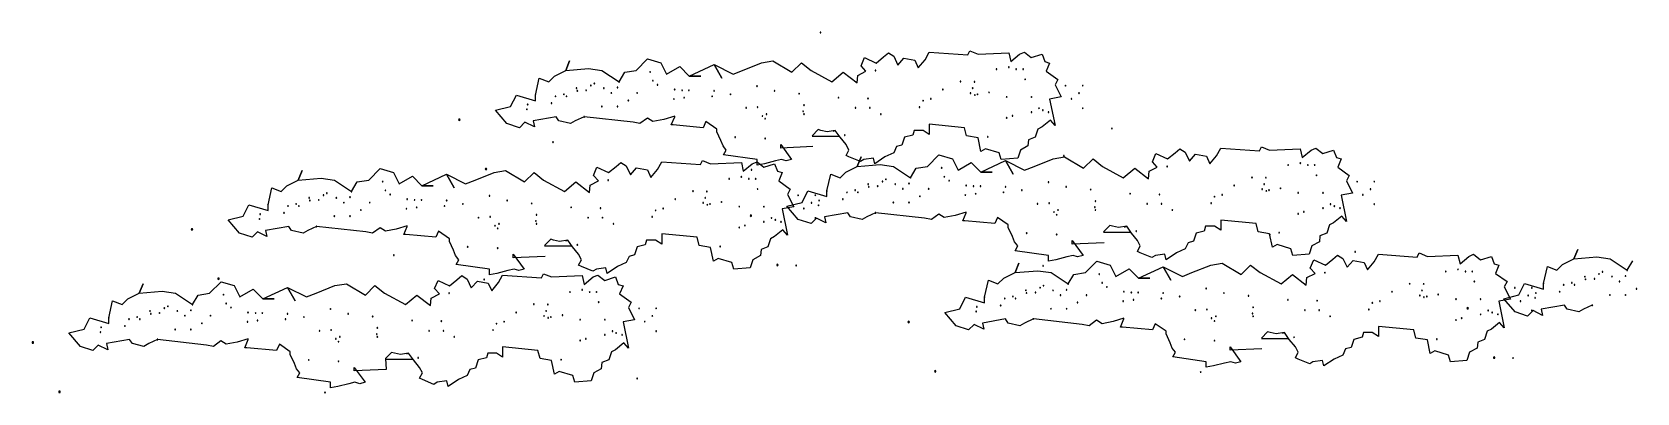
# Model space of a CAD drawing. Header units: millimetres. Extents: x 291.3 to 302.1, y 144 to 146.4.
import ezdxf

# ---------------------------------------------------------------- set-up
doc = ezdxf.new("R2010")
doc.units = ezdxf.units.MM

msp = doc.modelspace()

# ---------------------------------------------------------------- linework, layer by layer
for p, q in [((296.888, 146.19), (296.911, 146.245)), ((296.911, 146.245), (296.988, 146.209)), ((296.988, 146.209), (297.039, 146.25)), ((297.039, 146.25), (297.071, 146.277)), ((297.071, 146.277), (297.107, 146.254)), ((297.107, 146.254), (297.134, 146.195)), ((297.134, 146.195), (297.175, 146.241)), ((297.175, 146.241), (297.248, 146.227)), ((297.317, 146.231), (297.344, 146.282)), ((297.344, 146.282), (297.604, 146.263)), ((297.604, 146.263), (297.618, 146.291)), ((297.618, 146.291), (297.673, 146.268)), ((297.673, 146.268), (297.878, 146.277)), ((297.878, 146.277), (297.892, 146.218)), ((297.892, 146.218), (297.951, 146.268)), ((297.951, 146.268), (297.983, 146.282)), ((297.983, 146.282), (298.029, 146.245)), ((298.029, 146.245), (298.102, 146.268)), ((298.102, 146.268), (298.12, 146.218)), ((294.831, 146.121), (294.908, 146.159)), ((294.908, 146.159), (294.933, 146.223)), ((294.933, 146.223), (294.908, 146.159)), ((294.908, 146.159), (295.061, 146.172)), ((295.061, 146.172), (295.15, 146.159)), ((295.15, 146.159), (295.265, 146.083)), ((295.265, 146.083), (295.303, 146.147)), ((295.303, 146.147), (295.379, 146.159)), ((295.379, 146.159), (295.456, 146.236)), ((295.456, 146.236), (295.545, 146.21)), ((295.545, 146.21), (295.583, 146.134)), ((295.583, 146.134), (295.673, 146.185)), ((295.673, 146.185), (295.736, 146.121)), ((295.736, 146.121), (295.902, 146.198)), ((295.902, 146.198), (295.953, 146.108)), ((295.953, 146.108), (295.902, 146.198)), ((295.902, 146.198), (296.029, 146.134)), ((296.029, 146.134), (296.093, 146.159)), ((296.093, 146.159), (296.22, 146.21)), ((296.22, 146.21), (296.297, 146.223)), ((296.297, 146.223), (296.424, 146.147)), ((296.424, 146.147), (296.488, 146.21)), ((296.488, 146.21), (296.552, 146.159)), ((296.552, 146.159), (296.692, 146.083)), ((296.692, 146.083), (296.768, 146.147)), ((296.768, 146.147), (296.861, 146.076)), ((296.865, 146.126), (296.92, 146.154)), ((296.92, 146.154), (296.888, 146.19)), ((297.248, 146.227), (297.271, 146.177)), ((297.271, 146.177), (297.317, 146.231)), ((298.12, 146.218), (298.152, 146.209)), ((298.152, 146.209), (298.129, 146.154)), ((298.129, 146.154), (298.207, 146.099)), ((294.704, 145.994), (294.73, 146.108)), ((294.73, 146.108), (294.793, 146.083)), ((294.793, 146.083), (294.831, 146.121)), ((295.736, 146.121), (295.813, 146.121)), ((295.813, 146.121), (295.736, 146.121)), ((296.861, 146.076), (296.865, 146.126)), ((298.207, 146.099), (298.189, 146.063)), ((298.189, 146.063), (298.23, 145.981)), ((294.436, 145.892), (294.538, 145.917)), ((294.538, 145.917), (294.577, 145.994)), ((294.577, 145.994), (294.704, 145.956)), ((294.704, 145.956), (294.704, 145.994)), ((298.23, 145.981), (298.152, 145.967)), ((298.152, 145.967), (298.189, 145.789)), ((294.513, 145.803), (294.436, 145.892)), ((294.634, 145.812), (294.597, 145.775)), ((294.697, 145.78), (294.634, 145.812)), ((294.844, 145.848), (294.688, 145.821)), ((294.688, 145.821), (294.697, 145.78)), ((294.862, 145.821), (294.844, 145.848)), ((294.939, 145.803), (294.862, 145.821)), ((294.971, 145.821), (294.939, 145.803)), ((295.031, 145.848), (294.971, 145.821)), ((295.359, 145.812), (295.031, 145.848)), ((295.405, 145.803), (295.359, 145.812)), ((295.455, 145.839), (295.405, 145.803)), ((295.492, 145.816), (295.455, 145.839)), ((295.565, 145.83), (295.492, 145.816)), ((295.638, 145.853), (295.565, 145.83)), ((295.615, 145.793), (295.638, 145.848)), ((295.638, 145.848), (295.638, 145.853)), ((295.847, 145.816), (295.829, 145.775)), ((295.921, 145.766), (295.847, 145.816)), ((298.157, 145.825), (298.102, 145.78)), ((298.189, 145.789), (298.157, 145.825)), ((294.597, 145.775), (294.513, 145.803)), ((295.628, 145.793), (295.615, 145.793)), ((295.829, 145.775), (295.628, 145.793)), ((295.921, 145.748), (295.921, 145.766)), ((295.948, 145.689), (295.921, 145.748)), ((296.6, 145.762), (296.559, 145.721)), ((296.56, 145.717), (296.743, 145.717)), ((296.619, 145.757), (296.6, 145.762)), ((296.66, 145.748), (296.619, 145.757)), ((296.715, 145.757), (296.66, 145.748)), ((296.715, 145.757), (296.701, 145.752)), ((296.701, 145.752), (296.715, 145.757)), ((296.747, 145.711), (296.715, 145.757)), ((296.788, 145.661), (296.747, 145.711)), ((297.18, 145.711), (297.162, 145.657)), ((297.235, 145.725), (297.18, 145.711)), ((297.244, 145.757), (297.235, 145.725)), ((297.303, 145.757), (297.244, 145.757)), ((297.344, 145.73), (297.303, 145.757)), ((297.582, 145.775), (297.344, 145.798)), ((297.344, 145.798), (297.344, 145.73)), ((297.595, 145.721), (297.582, 145.775)), ((297.673, 145.707), (297.595, 145.721)), ((297.691, 145.616), (297.673, 145.707)), ((298.056, 145.711), (298.011, 145.693)), ((298.074, 145.766), (298.056, 145.711)), ((298.102, 145.78), (298.074, 145.766)), ((295.962, 145.652), (295.948, 145.689)), ((295.984, 145.625), (295.962, 145.652)), ((295.966, 145.593), (295.984, 145.625)), ((296.349, 145.638), (296.349, 145.661)), ((296.349, 145.661), (296.422, 145.561)), ((296.564, 145.648), (296.349, 145.638)), ((296.806, 145.625), (296.788, 145.661)), ((296.788, 145.588), (296.806, 145.625)), ((297.107, 145.606), (297.048, 145.579)), ((297.125, 145.648), (297.107, 145.606)), ((297.162, 145.657), (297.125, 145.648)), ((297.723, 145.634), (297.691, 145.616)), ((297.814, 145.606), (297.723, 145.634)), ((297.828, 145.561), (297.814, 145.606)), ((297.956, 145.625), (297.938, 145.57)), ((298.006, 145.652), (297.956, 145.625)), ((298.011, 145.693), (298.006, 145.652)), ((298.842, 145.546), (298.865, 145.601)), ((298.865, 145.601), (298.943, 145.565)), ((298.943, 145.565), (298.993, 145.606)), ((298.993, 145.606), (299.025, 145.633)), ((299.025, 145.633), (299.061, 145.61)), ((299.061, 145.61), (299.089, 145.551)), ((299.089, 145.551), (299.13, 145.597)), ((299.13, 145.597), (299.203, 145.583)), ((299.271, 145.587), (299.299, 145.638)), ((299.299, 145.638), (299.559, 145.619)), ((299.559, 145.619), (299.573, 145.647)), ((299.573, 145.647), (299.627, 145.624)), ((299.627, 145.624), (299.833, 145.633)), ((299.833, 145.633), (299.846, 145.574)), ((299.846, 145.574), (299.906, 145.624)), ((299.906, 145.624), (299.938, 145.638)), ((299.938, 145.638), (299.983, 145.601)), ((299.983, 145.601), (300.056, 145.624)), ((300.056, 145.624), (300.075, 145.574)), ((293.114, 145.423), (293.14, 145.487)), ((293.14, 145.487), (293.114, 145.423)), ((293.586, 145.423), (293.662, 145.5)), ((293.662, 145.5), (293.752, 145.474)), ((294.427, 145.474), (294.503, 145.487)), ((294.503, 145.487), (294.631, 145.411)), ((295.094, 145.454), (295.117, 145.509)), ((295.117, 145.509), (295.195, 145.473)), ((295.195, 145.473), (295.245, 145.514)), ((295.245, 145.514), (295.277, 145.541)), ((295.277, 145.541), (295.313, 145.518)), ((295.313, 145.518), (295.341, 145.459)), ((295.341, 145.459), (295.382, 145.505)), ((295.382, 145.505), (295.455, 145.491)), ((295.455, 145.491), (295.478, 145.441)), ((295.478, 145.441), (295.523, 145.495)), ((295.523, 145.495), (295.551, 145.546)), ((295.551, 145.546), (295.811, 145.527)), ((295.811, 145.527), (295.825, 145.555)), ((295.825, 145.555), (295.879, 145.532)), ((295.879, 145.532), (296.085, 145.541)), ((296.19, 145.561), (295.966, 145.593)), ((296.085, 145.541), (296.098, 145.482)), ((296.098, 145.482), (296.158, 145.532)), ((296.158, 145.532), (296.19, 145.546)), ((296.19, 145.524), (296.19, 145.561)), ((296.19, 145.546), (296.235, 145.509)), ((296.24, 145.533), (296.19, 145.524)), ((296.235, 145.509), (296.308, 145.532)), ((296.313, 145.552), (296.24, 145.533)), ((296.308, 145.532), (296.327, 145.482)), ((296.354, 145.561), (296.313, 145.552)), ((296.386, 145.552), (296.354, 145.561)), ((296.422, 145.561), (296.386, 145.552)), ((296.786, 145.477), (296.862, 145.515)), ((296.806, 145.579), (296.788, 145.588)), ((296.883, 145.547), (296.806, 145.579)), ((296.888, 145.579), (296.862, 145.515)), ((296.862, 145.515), (296.888, 145.579)), ((296.862, 145.515), (297.015, 145.528)), ((296.906, 145.561), (296.883, 145.547)), ((296.97, 145.57), (296.906, 145.561)), ((296.979, 145.533), (296.97, 145.57)), ((297.048, 145.579), (296.979, 145.533)), ((297.015, 145.528), (297.105, 145.515)), ((297.105, 145.515), (297.219, 145.439)), ((297.219, 145.439), (297.257, 145.503)), ((297.257, 145.503), (297.334, 145.515)), ((297.334, 145.515), (297.41, 145.592)), ((297.41, 145.592), (297.5, 145.566)), ((297.5, 145.566), (297.538, 145.49)), ((297.538, 145.49), (297.627, 145.541)), ((297.627, 145.541), (297.691, 145.477)), ((297.691, 145.477), (297.856, 145.554)), ((297.938, 145.57), (297.828, 145.561)), ((297.856, 145.554), (297.984, 145.49)), ((297.907, 145.464), (297.856, 145.554)), ((297.856, 145.554), (297.907, 145.464)), ((297.984, 145.49), (298.048, 145.515)), ((298.048, 145.515), (298.175, 145.566)), ((298.175, 145.566), (298.251, 145.579)), ((298.251, 145.579), (298.379, 145.503)), ((298.379, 145.503), (298.443, 145.566)), ((298.443, 145.566), (298.506, 145.515)), ((298.506, 145.515), (298.646, 145.439)), ((298.646, 145.439), (298.723, 145.503)), ((298.723, 145.503), (298.815, 145.432)), ((298.82, 145.482), (298.874, 145.51)), ((298.874, 145.51), (298.842, 145.546)), ((299.203, 145.583), (299.226, 145.533)), ((299.226, 145.533), (299.271, 145.587)), ((300.075, 145.574), (300.107, 145.565)), ((300.107, 145.565), (300.084, 145.51)), ((300.084, 145.51), (300.161, 145.455)), ((293, 145.347), (293.038, 145.385)), ((293.038, 145.385), (293.114, 145.423)), ((293.114, 145.423), (293.267, 145.436)), ((293.267, 145.436), (293.357, 145.423)), ((293.357, 145.423), (293.471, 145.347)), ((293.471, 145.347), (293.509, 145.411)), ((293.509, 145.411), (293.586, 145.423)), ((293.752, 145.474), (293.79, 145.398)), ((293.79, 145.398), (293.879, 145.449)), ((293.879, 145.449), (293.943, 145.385)), ((293.943, 145.385), (294.108, 145.462)), ((293.943, 145.385), (294.019, 145.385)), ((294.019, 145.385), (293.943, 145.385)), ((294.108, 145.462), (294.159, 145.372)), ((294.159, 145.372), (294.108, 145.462)), ((294.108, 145.462), (294.236, 145.398)), ((294.236, 145.398), (294.3, 145.423)), ((294.3, 145.423), (294.427, 145.474)), ((294.631, 145.411), (294.695, 145.474)), ((294.695, 145.474), (294.758, 145.423)), ((294.758, 145.423), (294.898, 145.347)), ((294.898, 145.347), (294.975, 145.411)), ((294.975, 145.411), (295.067, 145.34)), ((295.067, 145.34), (295.072, 145.39)), ((295.072, 145.39), (295.126, 145.418)), ((295.126, 145.418), (295.094, 145.454)), ((296.327, 145.482), (296.359, 145.473)), ((296.359, 145.473), (296.336, 145.418)), ((296.336, 145.418), (296.413, 145.363)), ((296.659, 145.35), (296.684, 145.464)), ((296.684, 145.464), (296.748, 145.439)), ((296.748, 145.439), (296.786, 145.477)), ((297.767, 145.477), (297.691, 145.477)), ((297.691, 145.477), (297.767, 145.477)), ((298.815, 145.432), (298.82, 145.482)), ((300.161, 145.455), (300.143, 145.419)), ((300.143, 145.419), (300.184, 145.336)), ((292.911, 145.258), (292.936, 145.372)), ((292.936, 145.372), (293, 145.347)), ((296.391, 145.248), (296.493, 145.273)), ((296.413, 145.363), (296.395, 145.327)), ((296.395, 145.327), (296.436, 145.244)), ((296.493, 145.273), (296.531, 145.35)), ((296.531, 145.35), (296.659, 145.312)), ((296.659, 145.312), (296.659, 145.35)), ((300.184, 145.336), (300.107, 145.323)), ((300.107, 145.323), (300.143, 145.145)), ((292.643, 145.156), (292.745, 145.181)), ((292.745, 145.181), (292.783, 145.258)), ((292.783, 145.258), (292.911, 145.22)), ((292.911, 145.22), (292.911, 145.258)), ((296.436, 145.244), (296.359, 145.231)), ((296.359, 145.231), (296.395, 145.053)), ((296.467, 145.159), (296.391, 145.248)), ((296.588, 145.168), (296.552, 145.131)), ((296.652, 145.136), (296.588, 145.168)), ((296.798, 145.204), (296.643, 145.177)), ((296.643, 145.177), (296.652, 145.136)), ((296.816, 145.177), (296.798, 145.204)), ((296.894, 145.159), (296.816, 145.177)), ((296.926, 145.177), (296.894, 145.159)), ((296.985, 145.204), (296.926, 145.177)), ((297.314, 145.168), (296.985, 145.204)), ((297.359, 145.159), (297.314, 145.168)), ((297.41, 145.195), (297.359, 145.159)), ((297.446, 145.172), (297.41, 145.195)), ((297.519, 145.186), (297.446, 145.172)), ((297.592, 145.209), (297.519, 145.186)), ((297.569, 145.149), (297.592, 145.204)), ((297.592, 145.204), (297.592, 145.209)), ((297.802, 145.172), (297.784, 145.131)), ((297.875, 145.122), (297.802, 145.172)), ((300.111, 145.181), (300.056, 145.136)), ((300.143, 145.145), (300.111, 145.181)), ((292.719, 145.067), (292.643, 145.156)), ((292.804, 145.039), (292.719, 145.067)), ((292.84, 145.076), (292.804, 145.039)), ((292.904, 145.044), (292.84, 145.076)), ((293.05, 145.112), (292.895, 145.085)), ((292.895, 145.085), (292.904, 145.044)), ((293.068, 145.085), (293.05, 145.112)), ((293.146, 145.067), (293.068, 145.085)), ((293.178, 145.085), (293.146, 145.067)), ((293.237, 145.112), (293.178, 145.085)), ((293.566, 145.076), (293.237, 145.112)), ((293.611, 145.067), (293.566, 145.076)), ((293.662, 145.103), (293.611, 145.067)), ((293.698, 145.08), (293.662, 145.103)), ((293.771, 145.094), (293.698, 145.08)), ((293.844, 145.117), (293.771, 145.094)), ((293.821, 145.057), (293.844, 145.112)), ((293.835, 145.057), (293.821, 145.057)), ((294.036, 145.039), (293.835, 145.057)), ((293.844, 145.112), (293.844, 145.117)), ((294.054, 145.08), (294.036, 145.039)), ((294.127, 145.03), (294.054, 145.08)), ((295.788, 145.039), (295.551, 145.062)), ((295.551, 145.062), (295.551, 144.994)), ((296.363, 145.089), (296.308, 145.044)), ((296.395, 145.053), (296.363, 145.089)), ((296.552, 145.131), (296.467, 145.159)), ((297.583, 145.149), (297.569, 145.149)), ((297.784, 145.131), (297.583, 145.149)), ((297.875, 145.104), (297.875, 145.122)), ((297.902, 145.045), (297.875, 145.104)), ((298.555, 145.118), (298.514, 145.076)), ((298.514, 145.073), (298.697, 145.073)), ((298.573, 145.113), (298.555, 145.118)), ((298.614, 145.104), (298.573, 145.113)), ((298.669, 145.113), (298.614, 145.104)), ((298.655, 145.108), (298.669, 145.113)), ((298.669, 145.113), (298.655, 145.108)), ((298.701, 145.067), (298.669, 145.113)), ((298.742, 145.017), (298.701, 145.067)), ((299.135, 145.067), (299.116, 145.013)), ((299.189, 145.081), (299.135, 145.067)), ((299.198, 145.113), (299.189, 145.081)), ((299.258, 145.113), (299.198, 145.113)), ((299.299, 145.086), (299.258, 145.113)), ((299.299, 145.154), (299.299, 145.086)), ((299.536, 145.131), (299.299, 145.154)), ((299.55, 145.076), (299.536, 145.131)), ((299.627, 145.063), (299.55, 145.076)), ((299.646, 144.972), (299.627, 145.063)), ((300.011, 145.067), (299.965, 145.049)), ((300.029, 145.122), (300.011, 145.067)), ((300.056, 145.136), (300.029, 145.122)), ((294.127, 145.012), (294.127, 145.03)), ((294.154, 144.953), (294.127, 145.012)), ((294.168, 144.916), (294.154, 144.953)), ((294.807, 145.026), (294.766, 144.984)), ((294.766, 144.981), (294.949, 144.981)), ((294.825, 145.021), (294.807, 145.026)), ((294.866, 145.012), (294.825, 145.021)), ((294.921, 145.021), (294.866, 145.012)), ((294.921, 145.021), (294.907, 145.016)), ((294.907, 145.016), (294.921, 145.021)), ((294.953, 144.975), (294.921, 145.021)), ((294.994, 144.925), (294.953, 144.975)), ((295.387, 144.975), (295.368, 144.921)), ((295.441, 144.989), (295.387, 144.975)), ((295.45, 145.021), (295.441, 144.989)), ((295.51, 145.021), (295.45, 145.021)), ((295.551, 144.994), (295.51, 145.021)), ((295.802, 144.984), (295.788, 145.039)), ((295.879, 144.971), (295.802, 144.984)), ((295.898, 144.88), (295.879, 144.971)), ((296.217, 144.957), (296.213, 144.916)), ((296.263, 144.975), (296.217, 144.957)), ((296.281, 145.03), (296.263, 144.975)), ((296.308, 145.044), (296.281, 145.03)), ((297.916, 145.008), (297.902, 145.045)), ((297.939, 144.981), (297.916, 145.008)), ((297.921, 144.949), (297.939, 144.981)), ((298.144, 144.917), (297.921, 144.949)), ((298.304, 145.017), (298.377, 144.917)), ((298.304, 144.994), (298.304, 145.017)), ((298.518, 145.003), (298.304, 144.994)), ((298.76, 144.981), (298.742, 145.017)), ((298.742, 144.944), (298.76, 144.981)), ((299.061, 144.962), (299.002, 144.935)), ((299.08, 145.003), (299.061, 144.962)), ((299.116, 145.013), (299.08, 145.003)), ((299.678, 144.99), (299.646, 144.972)), ((299.769, 144.962), (299.678, 144.99)), ((299.783, 144.917), (299.769, 144.962)), ((299.91, 144.981), (299.892, 144.926)), ((299.961, 145.008), (299.91, 144.981)), ((299.965, 145.049), (299.961, 145.008)), ((301.668, 144.894), (301.694, 144.958)), ((301.694, 144.958), (301.668, 144.894)), ((294.191, 144.889), (294.168, 144.916)), ((294.173, 144.857), (294.191, 144.889)), ((294.396, 144.825), (294.173, 144.857)), ((294.556, 144.902), (294.556, 144.925)), ((294.556, 144.925), (294.629, 144.825)), ((294.77, 144.911), (294.556, 144.902)), ((295.012, 144.889), (294.994, 144.925)), ((294.994, 144.852), (295.012, 144.889)), ((295.012, 144.843), (294.994, 144.852)), ((295.09, 144.811), (295.012, 144.843)), ((295.254, 144.843), (295.186, 144.797)), ((295.313, 144.87), (295.254, 144.843)), ((295.332, 144.911), (295.313, 144.87)), ((295.368, 144.921), (295.332, 144.911)), ((295.93, 144.898), (295.898, 144.88)), ((296.021, 144.87), (295.93, 144.898)), ((296.035, 144.825), (296.021, 144.87)), ((296.162, 144.889), (296.144, 144.834)), ((296.213, 144.916), (296.162, 144.889)), ((297.946, 144.866), (297.92, 144.802)), ((297.92, 144.802), (297.946, 144.866)), ((298.144, 144.88), (298.144, 144.917)), ((298.194, 144.889), (298.144, 144.88)), ((298.267, 144.908), (298.194, 144.889)), ((298.309, 144.917), (298.267, 144.908)), ((298.34, 144.908), (298.309, 144.917)), ((298.377, 144.917), (298.34, 144.908)), ((298.392, 144.802), (298.468, 144.879)), ((298.468, 144.879), (298.557, 144.853)), ((298.557, 144.853), (298.596, 144.777)), ((298.76, 144.935), (298.742, 144.944)), ((298.748, 144.764), (298.914, 144.841)), ((298.838, 144.903), (298.76, 144.935)), ((298.861, 144.917), (298.838, 144.903)), ((298.925, 144.926), (298.861, 144.917)), ((298.914, 144.841), (299.042, 144.777)), ((298.965, 144.751), (298.914, 144.841)), ((298.914, 144.841), (298.965, 144.751)), ((298.934, 144.889), (298.925, 144.926)), ((299.002, 144.935), (298.934, 144.889)), ((299.105, 144.802), (299.233, 144.853)), ((299.233, 144.853), (299.309, 144.866)), ((299.309, 144.866), (299.437, 144.79)), ((299.437, 144.79), (299.5, 144.853)), ((299.5, 144.853), (299.564, 144.802)), ((299.892, 144.926), (299.783, 144.917)), ((299.9, 144.833), (299.923, 144.888)), ((299.923, 144.888), (300.001, 144.852)), ((300.001, 144.852), (300.051, 144.893)), ((300.051, 144.893), (300.083, 144.92)), ((300.083, 144.92), (300.119, 144.897)), ((300.119, 144.897), (300.147, 144.838)), ((300.147, 144.838), (300.188, 144.883)), ((300.188, 144.883), (300.261, 144.87)), ((300.261, 144.87), (300.284, 144.82)), ((300.284, 144.82), (300.329, 144.874)), ((300.329, 144.874), (300.357, 144.925)), ((300.357, 144.925), (300.617, 144.906)), ((300.617, 144.906), (300.63, 144.934)), ((300.63, 144.934), (300.685, 144.911)), ((300.685, 144.911), (300.89, 144.92)), ((300.89, 144.92), (300.904, 144.861)), ((300.904, 144.861), (300.963, 144.911)), ((300.963, 144.911), (300.995, 144.925)), ((300.995, 144.925), (301.041, 144.888)), ((301.041, 144.888), (301.114, 144.911)), ((301.114, 144.911), (301.132, 144.861)), ((301.132, 144.861), (301.164, 144.852)), ((301.164, 144.852), (301.141, 144.797)), ((301.464, 144.729), (301.49, 144.843)), ((301.49, 144.843), (301.553, 144.818)), ((301.553, 144.818), (301.592, 144.856)), ((301.592, 144.856), (301.668, 144.894)), ((301.668, 144.894), (301.821, 144.907)), ((301.821, 144.907), (301.91, 144.894)), ((301.91, 144.894), (302.025, 144.818)), ((302.025, 144.818), (302.063, 144.882)), ((292.519, 144.664), (292.596, 144.741)), ((292.596, 144.741), (292.685, 144.715)), ((294.028, 144.695), (294.051, 144.75)), ((294.051, 144.75), (294.128, 144.713)), ((294.128, 144.713), (294.178, 144.754)), ((294.178, 144.754), (294.21, 144.782)), ((294.21, 144.782), (294.247, 144.759)), ((294.247, 144.759), (294.274, 144.7)), ((294.274, 144.7), (294.315, 144.745)), ((294.315, 144.745), (294.388, 144.732)), ((294.396, 144.788), (294.396, 144.825)), ((294.446, 144.797), (294.396, 144.788)), ((294.411, 144.681), (294.457, 144.736)), ((294.519, 144.816), (294.446, 144.797)), ((294.457, 144.736), (294.484, 144.786)), ((294.484, 144.786), (294.744, 144.768)), ((294.561, 144.825), (294.519, 144.816)), ((294.592, 144.816), (294.561, 144.825)), ((294.629, 144.825), (294.592, 144.816)), ((294.744, 144.768), (294.758, 144.795)), ((294.758, 144.795), (294.813, 144.773)), ((294.813, 144.773), (295.018, 144.782)), ((295.018, 144.782), (295.032, 144.722)), ((295.032, 144.722), (295.091, 144.773)), ((295.113, 144.825), (295.09, 144.811)), ((295.091, 144.773), (295.123, 144.786)), ((295.177, 144.834), (295.113, 144.825)), ((295.123, 144.786), (295.169, 144.75)), ((295.169, 144.75), (295.242, 144.773)), ((295.186, 144.797), (295.177, 144.834)), ((295.242, 144.773), (295.26, 144.722)), ((296.144, 144.834), (296.035, 144.825)), ((297.716, 144.637), (297.742, 144.751)), ((297.742, 144.751), (297.805, 144.726)), ((297.805, 144.726), (297.844, 144.764)), ((297.844, 144.764), (297.92, 144.802)), ((297.92, 144.802), (298.073, 144.815)), ((298.073, 144.815), (298.162, 144.802)), ((298.162, 144.802), (298.277, 144.726)), ((298.277, 144.726), (298.315, 144.79)), ((298.315, 144.79), (298.392, 144.802)), ((298.596, 144.777), (298.685, 144.828)), ((298.685, 144.828), (298.748, 144.764)), ((298.825, 144.764), (298.748, 144.764)), ((298.748, 144.764), (298.825, 144.764)), ((299.042, 144.777), (299.105, 144.802)), ((299.564, 144.802), (299.704, 144.726)), ((299.704, 144.726), (299.781, 144.79)), ((299.781, 144.79), (299.873, 144.719)), ((299.873, 144.719), (299.877, 144.769)), ((299.877, 144.769), (299.932, 144.797)), ((299.932, 144.797), (299.9, 144.833)), ((301.141, 144.797), (301.219, 144.742)), ((301.219, 144.742), (301.201, 144.706)), ((291.933, 144.588), (291.971, 144.626)), ((291.971, 144.626), (292.048, 144.664)), ((292.073, 144.728), (292.048, 144.664)), ((292.048, 144.664), (292.073, 144.728)), ((292.048, 144.664), (292.201, 144.677)), ((292.201, 144.677), (292.29, 144.664)), ((292.29, 144.664), (292.405, 144.588)), ((292.405, 144.588), (292.443, 144.651)), ((292.443, 144.651), (292.519, 144.664)), ((292.685, 144.715), (292.723, 144.639)), ((292.723, 144.639), (292.812, 144.69)), ((292.812, 144.69), (292.876, 144.626)), ((292.876, 144.626), (293.042, 144.702)), ((292.953, 144.626), (292.876, 144.626)), ((292.876, 144.626), (292.953, 144.626)), ((293.042, 144.702), (293.169, 144.639)), ((293.093, 144.613), (293.042, 144.702)), ((293.042, 144.702), (293.093, 144.613)), ((293.169, 144.639), (293.233, 144.664)), ((293.233, 144.664), (293.36, 144.715)), ((293.36, 144.715), (293.437, 144.728)), ((293.437, 144.728), (293.564, 144.651)), ((293.564, 144.651), (293.628, 144.715)), ((293.628, 144.715), (293.692, 144.664)), ((293.692, 144.664), (293.832, 144.588)), ((293.832, 144.588), (293.908, 144.651)), ((293.908, 144.651), (294, 144.581)), ((294, 144.581), (294.005, 144.631)), ((294.005, 144.631), (294.06, 144.659)), ((294.06, 144.659), (294.028, 144.695)), ((294.388, 144.732), (294.411, 144.681)), ((295.26, 144.722), (295.292, 144.713)), ((295.292, 144.713), (295.269, 144.659)), ((295.269, 144.659), (295.347, 144.604)), ((297.551, 144.56), (297.589, 144.637)), ((297.589, 144.637), (297.716, 144.599)), ((297.716, 144.599), (297.716, 144.637)), ((301.197, 144.627), (301.299, 144.652)), ((301.273, 144.538), (301.197, 144.627)), ((301.201, 144.706), (301.242, 144.623)), ((301.299, 144.652), (301.337, 144.729)), ((301.337, 144.729), (301.464, 144.691)), ((301.464, 144.691), (301.464, 144.729)), ((291.844, 144.499), (291.869, 144.613)), ((291.869, 144.613), (291.933, 144.588)), ((295.347, 144.604), (295.328, 144.567)), ((295.328, 144.567), (295.369, 144.485)), ((297.449, 144.535), (297.551, 144.56)), ((297.525, 144.446), (297.449, 144.535)), ((301.242, 144.623), (301.164, 144.61)), ((301.164, 144.61), (301.201, 144.432)), ((301.357, 144.51), (301.273, 144.538)), ((301.394, 144.547), (301.357, 144.51)), ((301.458, 144.515), (301.394, 144.547)), ((301.604, 144.583), (301.449, 144.556)), ((301.449, 144.556), (301.458, 144.515)), ((301.622, 144.556), (301.604, 144.583)), ((301.7, 144.538), (301.622, 144.556)), ((301.732, 144.556), (301.7, 144.538)), ((301.791, 144.583), (301.732, 144.556)), ((291.576, 144.397), (291.678, 144.422)), ((291.678, 144.422), (291.716, 144.499)), ((291.716, 144.499), (291.844, 144.46)), ((291.844, 144.46), (291.844, 144.499)), ((295.369, 144.485), (295.292, 144.472)), ((295.292, 144.472), (295.328, 144.294)), ((297.609, 144.418), (297.525, 144.446)), ((297.646, 144.455), (297.609, 144.418)), ((297.71, 144.423), (297.646, 144.455)), ((297.856, 144.491), (297.701, 144.464)), ((297.701, 144.464), (297.71, 144.423)), ((297.874, 144.464), (297.856, 144.491)), ((297.952, 144.446), (297.874, 144.464)), ((297.983, 144.464), (297.952, 144.446)), ((298.043, 144.491), (297.983, 144.464)), ((298.371, 144.455), (298.043, 144.491)), ((298.417, 144.446), (298.371, 144.455)), ((298.467, 144.482), (298.417, 144.446)), ((298.504, 144.459), (298.467, 144.482)), ((298.577, 144.473), (298.504, 144.459)), ((298.65, 144.496), (298.577, 144.473)), ((298.627, 144.436), (298.65, 144.491)), ((298.641, 144.436), (298.627, 144.436)), ((298.841, 144.418), (298.641, 144.436)), ((298.65, 144.491), (298.65, 144.496)), ((298.86, 144.459), (298.841, 144.418)), ((298.933, 144.409), (298.86, 144.459)), ((300.357, 144.441), (300.357, 144.373)), ((300.594, 144.418), (300.357, 144.441)), ((300.608, 144.363), (300.594, 144.418)), ((301.114, 144.423), (301.087, 144.409)), ((301.169, 144.468), (301.114, 144.423)), ((301.201, 144.432), (301.169, 144.468)), ((291.653, 144.307), (291.576, 144.397)), ((291.737, 144.28), (291.653, 144.307)), ((291.773, 144.316), (291.737, 144.28)), ((291.837, 144.285), (291.773, 144.316)), ((291.983, 144.353), (291.828, 144.326)), ((291.828, 144.326), (291.837, 144.285)), ((292.002, 144.326), (291.983, 144.353)), ((292.079, 144.307), (292.002, 144.326)), ((292.111, 144.326), (292.079, 144.307)), ((292.17, 144.353), (292.111, 144.326)), ((292.499, 144.316), (292.17, 144.353)), ((292.545, 144.307), (292.499, 144.316)), ((292.595, 144.344), (292.545, 144.307)), ((292.631, 144.321), (292.595, 144.344)), ((292.704, 144.335), (292.631, 144.321)), ((292.777, 144.358), (292.704, 144.335)), ((292.755, 144.298), (292.777, 144.353)), ((292.777, 144.353), (292.777, 144.358)), ((292.987, 144.321), (292.969, 144.28)), ((293.06, 144.271), (292.987, 144.321)), ((294.484, 144.303), (294.484, 144.234)), ((294.721, 144.28), (294.484, 144.303)), ((295.296, 144.33), (295.242, 144.285)), ((295.328, 144.294), (295.296, 144.33)), ((298.933, 144.391), (298.933, 144.409)), ((298.96, 144.332), (298.933, 144.391)), ((298.974, 144.295), (298.96, 144.332)), ((299.362, 144.304), (299.435, 144.204)), ((299.362, 144.281), (299.362, 144.304)), ((299.613, 144.404), (299.572, 144.363)), ((299.572, 144.36), (299.755, 144.36)), ((299.631, 144.4), (299.613, 144.404)), ((299.672, 144.391), (299.631, 144.4)), ((299.727, 144.4), (299.672, 144.391)), ((299.713, 144.395), (299.727, 144.4)), ((299.727, 144.4), (299.713, 144.395)), ((299.759, 144.354), (299.727, 144.4)), ((299.8, 144.304), (299.759, 144.354)), ((299.818, 144.268), (299.8, 144.304)), ((300.192, 144.354), (300.174, 144.3)), ((300.247, 144.368), (300.192, 144.354)), ((300.256, 144.4), (300.247, 144.368)), ((300.315, 144.4), (300.256, 144.4)), ((300.357, 144.373), (300.315, 144.4)), ((300.685, 144.35), (300.608, 144.363)), ((300.703, 144.259), (300.685, 144.35)), ((301.023, 144.336), (301.018, 144.295)), ((301.068, 144.354), (301.023, 144.336)), ((301.087, 144.409), (301.068, 144.354)), ((292.768, 144.298), (292.755, 144.298)), ((292.969, 144.28), (292.768, 144.298)), ((293.06, 144.253), (293.06, 144.271)), ((293.088, 144.193), (293.06, 144.253)), ((293.74, 144.266), (293.699, 144.225)), ((293.699, 144.225), (293.704, 144.152)), ((293.699, 144.221), (293.883, 144.221)), ((293.759, 144.262), (293.74, 144.266)), ((293.8, 144.253), (293.759, 144.262)), ((293.854, 144.262), (293.8, 144.253)), ((293.841, 144.257), (293.854, 144.262)), ((293.854, 144.262), (293.841, 144.257)), ((293.886, 144.216), (293.854, 144.262)), ((293.927, 144.166), (293.886, 144.216)), ((294.32, 144.216), (294.302, 144.161)), ((294.375, 144.23), (294.32, 144.216)), ((294.384, 144.262), (294.375, 144.23)), ((294.443, 144.262), (294.384, 144.262)), ((294.484, 144.234), (294.443, 144.262)), ((294.735, 144.225), (294.721, 144.28)), ((294.813, 144.212), (294.735, 144.225)), ((294.831, 144.12), (294.813, 144.212)), ((295.15, 144.198), (295.146, 144.157)), ((295.196, 144.216), (295.15, 144.198)), ((295.214, 144.271), (295.196, 144.216)), ((295.242, 144.285), (295.214, 144.271)), ((298.997, 144.268), (298.974, 144.295)), ((298.978, 144.236), (298.997, 144.268)), ((299.202, 144.204), (298.978, 144.236)), ((299.202, 144.167), (299.202, 144.204)), ((299.366, 144.204), (299.325, 144.195)), ((299.576, 144.29), (299.362, 144.281)), ((299.398, 144.195), (299.366, 144.204)), ((299.435, 144.204), (299.398, 144.195)), ((299.8, 144.231), (299.818, 144.268)), ((299.818, 144.222), (299.8, 144.231)), ((299.896, 144.19), (299.818, 144.222)), ((299.918, 144.204), (299.896, 144.19)), ((299.982, 144.213), (299.918, 144.204)), ((299.991, 144.176), (299.982, 144.213)), ((300.06, 144.222), (299.991, 144.176)), ((300.119, 144.249), (300.06, 144.222)), ((300.137, 144.29), (300.119, 144.249)), ((300.174, 144.3), (300.137, 144.29)), ((300.735, 144.277), (300.703, 144.259)), ((300.827, 144.249), (300.735, 144.277)), ((300.84, 144.204), (300.827, 144.249)), ((300.95, 144.213), (300.84, 144.204)), ((300.968, 144.268), (300.95, 144.213)), ((301.018, 144.295), (300.968, 144.268)), ((293.101, 144.157), (293.088, 144.193)), ((293.124, 144.129), (293.101, 144.157)), ((293.106, 144.098), (293.124, 144.129)), ((293.33, 144.066), (293.106, 144.098)), ((293.489, 144.166), (293.562, 144.066)), ((293.489, 144.143), (293.489, 144.166)), ((293.704, 144.152), (293.489, 144.143)), ((293.946, 144.129), (293.927, 144.166)), ((293.927, 144.093), (293.946, 144.129)), ((293.946, 144.084), (293.927, 144.093)), ((294.247, 144.111), (294.188, 144.084)), ((294.265, 144.152), (294.247, 144.111)), ((294.302, 144.161), (294.265, 144.152)), ((294.863, 144.139), (294.831, 144.12)), ((294.954, 144.111), (294.863, 144.139)), ((294.968, 144.066), (294.954, 144.111)), ((295.096, 144.129), (295.077, 144.075)), ((295.146, 144.157), (295.096, 144.129)), ((299.252, 144.176), (299.202, 144.167)), ((299.325, 144.195), (299.252, 144.176)), ((293.33, 144.029), (293.33, 144.066)), ((293.38, 144.038), (293.33, 144.029)), ((293.453, 144.056), (293.38, 144.038)), ((293.494, 144.066), (293.453, 144.056)), ((293.526, 144.056), (293.494, 144.066)), ((293.562, 144.066), (293.526, 144.056)), ((294.023, 144.052), (293.946, 144.084)), ((294.046, 144.066), (294.023, 144.052)), ((294.11, 144.075), (294.046, 144.066)), ((294.119, 144.038), (294.11, 144.075)), ((294.188, 144.084), (294.119, 144.038)), ((295.077, 144.075), (294.968, 144.066))]:
    msp.add_line(p, q)
for centre, radius, start, end in [((296.616, 146.414), 0.0025, 0, 180), ((296.616, 146.414), 0.0025, 180, 0), ((295.473, 146.149), 0.0025, 0, 180), ((295.473, 146.149), 0.0025, 180, 0), ((296.985, 146.159), 0.0025, 0, 180), ((296.985, 146.159), 0.0025, 180, 0), ((297.796, 146.168), 0.0025, 0, 180), ((297.796, 146.168), 0.0025, 180, 0), ((297.878, 146.181), 0.0025, 0, 180), ((297.878, 146.181), 0.0025, 180, 0), ((297.928, 146.168), 0.0025, 0, 180), ((297.928, 146.168), 0.0025, 180, 0), ((297.974, 146.168), 0.0025, 0, 180), ((297.974, 146.168), 0.0025, 180, 0), ((294.98, 146.04), 0.0025, 0, 180), ((294.98, 146.04), 0.0025, 180, 0), ((295.044, 146.026), 0.0025, 0, 180), ((295.044, 146.026), 0.0025, 180, 0), ((295.076, 146.058), 0.0025, 0, 180), ((295.076, 146.058), 0.0025, 180, 0), ((295.099, 146.072), 0.0025, 0, 180), ((295.099, 146.072), 0.0025, 180, 0), ((295.163, 146.04), 0.0025, 0, 180), ((295.163, 146.04), 0.0025, 180, 0), ((295.254, 146.044), 0.0025, 0, 180), ((295.254, 146.044), 0.0025, 180, 0), ((295.265, 146.083), 0.0025, 0, 180), ((295.265, 146.083), 0.0025, 180, 0), ((295.492, 146.09), 0.0025, 0, 180), ((295.492, 146.09), 0.0025, 180, 0), ((295.523, 146.063), 0.0025, 0, 180), ((295.523, 146.063), 0.0025, 180, 0), ((295.638, 146.031), 0.0025, 0, 180), ((295.638, 146.031), 0.0025, 180, 0), ((295.688, 146.026), 0.0025, 0, 180), ((295.688, 146.026), 0.0025, 180, 0), ((295.733, 146.026), 0.0025, 0, 180), ((295.733, 146.026), 0.0025, 180, 0), ((296.19, 146.054), 0.0025, 0, 180), ((296.19, 146.054), 0.0025, 180, 0), ((297.436, 146.031), 0.0025, 0, 180), ((297.436, 146.031), 0.0025, 180, 0), ((297.554, 146.085), 0.0025, 0, 180), ((297.554, 146.085), 0.0025, 180, 0), ((297.636, 146.04), 0.0025, 0, 180), ((297.636, 146.04), 0.0025, 180, 0), ((297.648, 146.083), 0.0025, 0, 180), ((297.648, 146.083), 0.0025, 180, 0), ((297.988, 146.099), 0.0025, 0, 180), ((297.988, 146.099), 0.0025, 180, 0), ((298.259, 146.057), 0.0025, 0, 180), ((298.259, 146.057), 0.0025, 180, 0), ((298.374, 146.057), 0.0025, 0, 180), ((298.374, 146.057), 0.0025, 180, 0), ((294.652, 145.93), 0.0025, 0, 180), ((294.652, 145.93), 0.0025, 180, 0), ((294.704, 145.994), 0.0025, 0, 180), ((294.704, 145.994), 0.0025, 180, 0), ((294.812, 145.939), 0.0025, 0, 180), ((294.812, 145.939), 0.0025, 180, 0), ((294.839, 145.985), 0.0025, 0, 180), ((294.839, 145.985), 0.0025, 180, 0), ((294.894, 145.999), 0.0025, 0, 180), ((294.894, 145.999), 0.0025, 180, 0), ((294.912, 145.985), 0.0025, 0, 180), ((294.912, 145.985), 0.0025, 180, 0), ((294.985, 146.022), 0.0025, 0, 180), ((294.985, 146.022), 0.0025, 180, 0), ((295.149, 145.917), 0.0025, 0, 180), ((295.149, 145.917), 0.0025, 180, 0), ((295.213, 146.008), 0.0025, 0, 180), ((295.213, 146.008), 0.0025, 180, 0), ((295.254, 145.917), 0.0025, 0, 180), ((295.254, 145.917), 0.0025, 180, 0), ((295.327, 145.958), 0.0025, 0, 180), ((295.327, 145.958), 0.0025, 180, 0), ((295.387, 146.008), 0.0025, 0, 180), ((295.387, 146.008), 0.0025, 180, 0), ((295.633, 145.967), 0.0025, 0, 180), ((295.633, 145.967), 0.0025, 180, 0), ((295.701, 145.976), 0.0025, 0, 180), ((295.701, 145.976), 0.0025, 180, 0), ((295.889, 145.985), 0.0025, 0, 180), ((295.889, 145.985), 0.0025, 180, 0), ((295.902, 146.022), 0.0025, 0, 180), ((295.902, 146.022), 0.0025, 180, 0), ((296.012, 145.999), 0.0025, 0, 180), ((296.012, 145.999), 0.0025, 180, 0), ((296.308, 146.022), 0.0025, 0, 180), ((296.308, 146.022), 0.0025, 180, 0), ((296.473, 146.003), 0.0025, 0, 180), ((296.473, 146.003), 0.0025, 180, 0), ((296.505, 145.926), 0.0025, 0, 180), ((296.505, 145.926), 0.0025, 180, 0), ((296.737, 145.976), 0.0025, 0, 180), ((296.737, 145.976), 0.0025, 180, 0), ((296.934, 145.971), 0.0025, 0, 180), ((296.934, 145.971), 0.0025, 180, 0), ((297.304, 145.956), 0.0025, 0, 180), ((297.304, 145.956), 0.0025, 180, 0), ((297.355, 145.968), 0.0025, 0, 180), ((297.355, 145.968), 0.0025, 180, 0), ((297.622, 146.007), 0.0025, 0, 180), ((297.622, 146.007), 0.0025, 180, 0), ((297.65, 145.994), 0.0025, 0, 180), ((297.65, 145.994), 0.0025, 180, 0), ((297.668, 145.999), 0.0025, 0, 180), ((297.668, 145.999), 0.0025, 180, 0), ((297.746, 146.012), 0.0025, 0, 180), ((297.746, 146.012), 0.0025, 180, 0), ((297.864, 145.981), 0.0025, 0, 180), ((297.864, 145.981), 0.0025, 180, 0), ((298.03, 145.981), 0.0025, 0, 180), ((298.03, 145.981), 0.0025, 180, 0), ((298.298, 145.968), 0.0025, 0, 180), ((298.298, 145.968), 0.0025, 180, 0), ((298.349, 146.007), 0.0025, 0, 180), ((298.349, 146.007), 0.0025, 180, 0), ((294.194, 145.828), 0.005, 0, 180), ((294.194, 145.828), 0.005, 180, 0), ((294.647, 145.898), 0.0025, 0, 180), ((294.647, 145.898), 0.0025, 180, 0), ((295.031, 145.848), 0.0025, 0, 180), ((295.031, 145.848), 0.0025, 180, 0), ((296.117, 145.908), 0.0025, 0, 180), ((296.117, 145.908), 0.0025, 180, 0), ((296.194, 145.912), 0.0025, 0, 180), ((296.194, 145.912), 0.0025, 180, 0), ((296.226, 145.853), 0.0025, 0, 180), ((296.226, 145.853), 0.0025, 180, 0), ((296.245, 145.835), 0.0025, 0, 180), ((296.245, 145.835), 0.0025, 180, 0), ((296.254, 145.866), 0.0025, 0, 180), ((296.254, 145.866), 0.0025, 180, 0), ((296.5, 145.885), 0.0025, 0, 180), ((296.5, 145.885), 0.0025, 180, 0), ((296.505, 145.866), 0.0025, 0, 180), ((296.505, 145.866), 0.0025, 180, 0), ((296.851, 145.908), 0.0025, 0, 180), ((296.851, 145.908), 0.0025, 180, 0), ((296.947, 145.908), 0.0025, 0, 180), ((296.947, 145.908), 0.0025, 180, 0), ((297.02, 145.866), 0.0025, 0, 180), ((297.02, 145.866), 0.0025, 180, 0), ((297.28, 145.912), 0.0025, 0, 180), ((297.28, 145.912), 0.0025, 180, 0), ((297.864, 145.841), 0.0025, 0, 180), ((297.864, 145.841), 0.0025, 180, 0), ((297.903, 145.854), 0.0025, 0, 180), ((297.903, 145.854), 0.0025, 180, 0), ((298.03, 145.879), 0.0025, 0, 180), ((298.03, 145.879), 0.0025, 180, 0), ((298.081, 145.905), 0.0025, 0, 180), ((298.081, 145.905), 0.0025, 180, 0), ((298.106, 145.892), 0.0025, 0, 180), ((298.106, 145.892), 0.0025, 180, 0), ((298.145, 145.879), 0.0025, 0, 180), ((298.145, 145.879), 0.0025, 180, 0), ((298.374, 145.905), 0.0025, 0, 180), ((298.374, 145.905), 0.0025, 180, 0), ((296.044, 145.711), 0.0025, 0, 180), ((296.044, 145.711), 0.0025, 180, 0), ((296.245, 145.702), 0.0025, 0, 180), ((296.245, 145.702), 0.0025, 180, 0), ((296.778, 145.725), 0.0025, 0, 180), ((296.778, 145.725), 0.0025, 180, 0), ((297.737, 145.714), 0.0025, 0, 180), ((297.737, 145.714), 0.0025, 180, 0), ((298.57, 145.77), 0.0025, 0, 180), ((298.57, 145.77), 0.0025, 180, 0), ((294.822, 145.678), 0.0025, 0, 180), ((294.822, 145.678), 0.0025, 180, 0), ((294.373, 145.497), 0.005, 0, 180), ((294.373, 145.497), 0.005, 180, 0), ((296.153, 145.492), 0.0025, 0, 180), ((296.153, 145.492), 0.0025, 180, 0), ((297.428, 145.505), 0.0025, 0, 180), ((297.428, 145.505), 0.0025, 180, 0), ((298.247, 145.586), 0.0025, 0, 180), ((298.247, 145.586), 0.0025, 180, 0), ((298.94, 145.515), 0.0025, 0, 180), ((298.94, 145.515), 0.0025, 180, 0), ((299.751, 145.524), 0.0025, 0, 180), ((299.751, 145.524), 0.0025, 180, 0), ((299.833, 145.537), 0.0025, 0, 180), ((299.833, 145.537), 0.0025, 180, 0), ((299.883, 145.524), 0.0025, 0, 180), ((299.883, 145.524), 0.0025, 180, 0), ((299.929, 145.524), 0.0025, 0, 180), ((299.929, 145.524), 0.0025, 180, 0), ((293.68, 145.413), 0.0025, 0, 180), ((293.68, 145.413), 0.0025, 180, 0), ((295.192, 145.423), 0.0025, 0, 180), ((295.192, 145.423), 0.0025, 180, 0), ((296.003, 145.432), 0.0025, 0, 180), ((296.003, 145.432), 0.0025, 180, 0), ((296.085, 145.445), 0.0025, 0, 180), ((296.085, 145.445), 0.0025, 180, 0), ((296.135, 145.432), 0.0025, 0, 180), ((296.135, 145.432), 0.0025, 180, 0), ((296.181, 145.432), 0.0025, 0, 180), ((296.181, 145.432), 0.0025, 180, 0), ((296.935, 145.396), 0.0025, 0, 180), ((296.935, 145.396), 0.0025, 180, 0), ((296.939, 145.378), 0.0025, 0, 180), ((296.999, 145.382), 0.0025, 0, 180), ((296.999, 145.382), 0.0025, 180, 0), ((297.031, 145.414), 0.0025, 0, 180), ((297.031, 145.414), 0.0025, 180, 0), ((297.054, 145.428), 0.0025, 0, 180), ((297.054, 145.428), 0.0025, 180, 0), ((297.117, 145.396), 0.0025, 0, 180), ((297.117, 145.396), 0.0025, 180, 0), ((297.209, 145.4), 0.0025, 0, 180), ((297.209, 145.4), 0.0025, 180, 0), ((297.219, 145.439), 0.0025, 0, 180), ((297.219, 145.439), 0.0025, 180, 0), ((297.446, 145.446), 0.0025, 0, 180), ((297.446, 145.446), 0.0025, 180, 0), ((297.478, 145.419), 0.0025, 0, 180), ((297.478, 145.419), 0.0025, 180, 0), ((297.592, 145.387), 0.0025, 0, 180), ((297.592, 145.387), 0.0025, 180, 0), ((297.642, 145.382), 0.0025, 0, 180), ((297.642, 145.382), 0.0025, 180, 0), ((297.688, 145.382), 0.0025, 0, 180), ((297.688, 145.382), 0.0025, 180, 0), ((297.857, 145.378), 0.0025, 0, 180), ((298.144, 145.409), 0.0025, 0, 180), ((298.144, 145.409), 0.0025, 180, 0), ((298.263, 145.378), 0.0025, 0, 180), ((299.39, 145.387), 0.0025, 0, 180), ((299.39, 145.387), 0.0025, 180, 0), ((299.509, 145.441), 0.0025, 0, 180), ((299.509, 145.441), 0.0025, 180, 0), ((299.591, 145.396), 0.0025, 0, 180), ((299.591, 145.396), 0.0025, 180, 0), ((299.602, 145.439), 0.0025, 0, 180), ((299.602, 145.439), 0.0025, 180, 0), ((299.942, 145.455), 0.0025, 0, 180), ((299.942, 145.455), 0.0025, 180, 0), ((300.214, 145.413), 0.0025, 0, 180), ((300.214, 145.413), 0.0025, 180, 0), ((300.329, 145.413), 0.0025, 0, 180), ((300.329, 145.413), 0.0025, 180, 0), ((293.187, 145.304), 0.0025, 0, 180), ((293.187, 145.304), 0.0025, 180, 0), ((293.191, 145.286), 0.0025, 0, 180), ((293.191, 145.286), 0.0025, 180, 0), ((293.251, 145.29), 0.0025, 0, 180), ((293.251, 145.29), 0.0025, 180, 0), ((293.283, 145.322), 0.0025, 0, 180), ((293.283, 145.322), 0.0025, 180, 0), ((293.306, 145.336), 0.0025, 0, 180), ((293.306, 145.336), 0.0025, 180, 0), ((293.369, 145.304), 0.0025, 0, 180), ((293.369, 145.304), 0.0025, 180, 0), ((293.42, 145.272), 0.0025, 0, 180), ((293.42, 145.272), 0.0025, 180, 0), ((293.461, 145.308), 0.0025, 0, 180), ((293.461, 145.308), 0.0025, 180, 0), ((293.471, 145.347), 0.0025, 0, 180), ((293.471, 145.347), 0.0025, 180, 0), ((293.593, 145.272), 0.0025, 0, 180), ((293.593, 145.272), 0.0025, 180, 0), ((293.698, 145.354), 0.0025, 0, 180), ((293.698, 145.354), 0.0025, 180, 0), ((293.73, 145.327), 0.0025, 0, 180), ((293.73, 145.327), 0.0025, 180, 0), ((293.844, 145.295), 0.0025, 0, 180), ((293.844, 145.295), 0.0025, 180, 0), ((293.894, 145.29), 0.0025, 0, 180), ((293.894, 145.29), 0.0025, 180, 0), ((293.94, 145.29), 0.0025, 0, 180), ((293.94, 145.29), 0.0025, 180, 0), ((294.109, 145.286), 0.0025, 0, 180), ((294.109, 145.286), 0.0025, 180, 0), ((294.396, 145.317), 0.0025, 0, 180), ((294.396, 145.317), 0.0025, 180, 0), ((294.515, 145.286), 0.0025, 0, 180), ((294.515, 145.286), 0.0025, 180, 0), ((295.642, 145.295), 0.0025, 0, 180), ((295.642, 145.295), 0.0025, 180, 0), ((295.761, 145.349), 0.0025, 0, 180), ((295.761, 145.349), 0.0025, 180, 0), ((295.829, 145.27), 0.0025, 0, 180), ((295.843, 145.304), 0.0025, 0, 180), ((295.843, 145.304), 0.0025, 180, 0), ((295.854, 145.347), 0.0025, 0, 180), ((295.854, 145.347), 0.0025, 180, 0), ((295.952, 145.276), 0.0025, 0, 180), ((295.952, 145.276), 0.0025, 180, 0), ((296.194, 145.363), 0.0025, 0, 180), ((296.194, 145.363), 0.0025, 180, 0), ((296.466, 145.321), 0.0025, 0, 180), ((296.466, 145.321), 0.0025, 180, 0), ((296.555, 145.27), 0.0025, 0, 180), ((296.581, 145.321), 0.0025, 0, 180), ((296.581, 145.321), 0.0025, 180, 0), ((296.606, 145.286), 0.0025, 0, 180), ((296.606, 145.286), 0.0025, 180, 0), ((296.659, 145.35), 0.0025, 0, 180), ((296.659, 145.35), 0.0025, 180, 0), ((296.766, 145.295), 0.0025, 0, 180), ((296.766, 145.295), 0.0025, 180, 0), ((296.793, 145.341), 0.0025, 0, 180), ((296.793, 145.341), 0.0025, 180, 0), ((296.848, 145.355), 0.0025, 0, 180), ((296.848, 145.355), 0.0025, 180, 0), ((296.866, 145.341), 0.0025, 0, 180), ((296.866, 145.341), 0.0025, 180, 0), ((296.939, 145.378), 0.0025, 180, 0), ((297.104, 145.273), 0.0025, 0, 180), ((297.104, 145.273), 0.0025, 180, 0), ((297.168, 145.364), 0.0025, 0, 180), ((297.168, 145.364), 0.0025, 180, 0), ((297.209, 145.273), 0.0025, 0, 180), ((297.209, 145.273), 0.0025, 180, 0), ((297.282, 145.314), 0.0025, 0, 180), ((297.282, 145.314), 0.0025, 180, 0), ((297.341, 145.364), 0.0025, 0, 180), ((297.341, 145.364), 0.0025, 180, 0), ((297.587, 145.323), 0.0025, 0, 180), ((297.587, 145.323), 0.0025, 180, 0), ((297.656, 145.332), 0.0025, 0, 180), ((297.656, 145.332), 0.0025, 180, 0), ((297.843, 145.341), 0.0025, 0, 180), ((297.843, 145.341), 0.0025, 180, 0), ((297.857, 145.378), 0.0025, 180, 0), ((297.966, 145.355), 0.0025, 0, 180), ((297.966, 145.355), 0.0025, 180, 0), ((298.263, 145.378), 0.0025, 180, 0), ((298.427, 145.359), 0.0025, 0, 180), ((298.427, 145.359), 0.0025, 180, 0), ((298.459, 145.282), 0.0025, 0, 180), ((298.459, 145.282), 0.0025, 180, 0), ((298.692, 145.332), 0.0025, 0, 180), ((298.692, 145.332), 0.0025, 180, 0), ((298.888, 145.327), 0.0025, 0, 180), ((298.888, 145.327), 0.0025, 180, 0), ((299.258, 145.312), 0.0025, 0, 180), ((299.258, 145.312), 0.0025, 180, 0), ((299.309, 145.324), 0.0025, 0, 180), ((299.309, 145.324), 0.0025, 180, 0), ((299.577, 145.362), 0.0025, 0, 180), ((299.577, 145.362), 0.0025, 180, 0), ((299.605, 145.35), 0.0025, 0, 180), ((299.605, 145.35), 0.0025, 180, 0), ((299.623, 145.355), 0.0025, 0, 180), ((299.623, 145.355), 0.0025, 180, 0), ((299.7, 145.368), 0.0025, 0, 180), ((299.7, 145.368), 0.0025, 180, 0), ((299.819, 145.337), 0.0025, 0, 180), ((299.819, 145.337), 0.0025, 180, 0), ((299.985, 145.337), 0.0025, 0, 180), ((299.985, 145.337), 0.0025, 180, 0), ((300.252, 145.324), 0.0025, 0, 180), ((300.252, 145.324), 0.0025, 180, 0), ((300.303, 145.362), 0.0025, 0, 180), ((300.303, 145.362), 0.0025, 180, 0), ((292.854, 145.162), 0.0025, 0, 180), ((292.858, 145.194), 0.0025, 0, 180), ((292.858, 145.194), 0.0025, 180, 0), ((292.911, 145.258), 0.0025, 0, 180), ((292.911, 145.258), 0.0025, 180, 0), ((293.018, 145.203), 0.0025, 0, 180), ((293.018, 145.203), 0.0025, 180, 0), ((293.045, 145.249), 0.0025, 0, 180), ((293.045, 145.249), 0.0025, 180, 0), ((293.1, 145.263), 0.0025, 0, 180), ((293.1, 145.263), 0.0025, 180, 0), ((293.118, 145.249), 0.0025, 0, 180), ((293.118, 145.249), 0.0025, 180, 0), ((293.356, 145.181), 0.0025, 0, 180), ((293.356, 145.181), 0.0025, 180, 0), ((293.461, 145.181), 0.0025, 0, 180), ((293.461, 145.181), 0.0025, 180, 0), ((293.534, 145.222), 0.0025, 0, 180), ((293.534, 145.222), 0.0025, 180, 0), ((293.839, 145.231), 0.0025, 0, 180), ((293.839, 145.231), 0.0025, 180, 0), ((293.908, 145.24), 0.0025, 0, 180), ((293.908, 145.24), 0.0025, 180, 0), ((294.095, 145.249), 0.0025, 0, 180), ((294.095, 145.249), 0.0025, 180, 0), ((294.218, 145.263), 0.0025, 0, 180), ((294.218, 145.263), 0.0025, 180, 0), ((294.323, 145.171), 0.0025, 0, 180), ((294.323, 145.171), 0.0025, 180, 0), ((294.401, 145.176), 0.0025, 0, 180), ((294.401, 145.176), 0.0025, 180, 0), ((294.679, 145.267), 0.0025, 0, 180), ((294.679, 145.267), 0.0025, 180, 0), ((294.711, 145.19), 0.0025, 0, 180), ((294.711, 145.19), 0.0025, 180, 0), ((294.944, 145.24), 0.0025, 0, 180), ((294.944, 145.24), 0.0025, 180, 0), ((295.058, 145.171), 0.0025, 0, 180), ((295.058, 145.171), 0.0025, 180, 0), ((295.14, 145.235), 0.0025, 0, 180), ((295.14, 145.235), 0.0025, 180, 0), ((295.154, 145.171), 0.0025, 0, 180), ((295.154, 145.171), 0.0025, 180, 0), ((295.487, 145.176), 0.0025, 0, 180), ((295.487, 145.176), 0.0025, 180, 0), ((295.51, 145.22), 0.0025, 0, 180), ((295.51, 145.22), 0.0025, 180, 0), ((295.561, 145.232), 0.0025, 0, 180), ((295.561, 145.232), 0.0025, 180, 0), ((295.829, 145.27), 0.0025, 180, 0), ((295.857, 145.258), 0.0025, 0, 180), ((295.857, 145.258), 0.0025, 180, 0), ((295.875, 145.263), 0.0025, 0, 180), ((295.875, 145.263), 0.0025, 180, 0), ((296.071, 145.245), 0.0025, 0, 180), ((296.071, 145.245), 0.0025, 180, 0), ((296.149, 145.184), 0.005, 0, 180), ((296.149, 145.184), 0.005, 180, 0), ((296.236, 145.245), 0.0025, 0, 180), ((296.236, 145.245), 0.0025, 180, 0), ((296.287, 145.169), 0.0025, 0, 180), ((296.287, 145.169), 0.0025, 180, 0), ((296.504, 145.232), 0.0025, 0, 180), ((296.504, 145.232), 0.0025, 180, 0), ((296.555, 145.27), 0.0025, 180, 0), ((296.581, 145.169), 0.0025, 0, 180), ((296.581, 145.169), 0.0025, 180, 0), ((296.602, 145.254), 0.0025, 0, 180), ((296.602, 145.254), 0.0025, 180, 0), ((296.985, 145.204), 0.0025, 0, 180), ((296.985, 145.204), 0.0025, 180, 0), ((298.071, 145.264), 0.0025, 0, 180), ((298.071, 145.264), 0.0025, 180, 0), ((298.149, 145.268), 0.0025, 0, 180), ((298.149, 145.268), 0.0025, 180, 0), ((298.181, 145.209), 0.0025, 0, 180), ((298.181, 145.209), 0.0025, 180, 0), ((298.199, 145.191), 0.0025, 0, 180), ((298.199, 145.191), 0.0025, 180, 0), ((298.208, 145.222), 0.0025, 0, 180), ((298.208, 145.222), 0.0025, 180, 0), ((298.455, 145.241), 0.0025, 0, 180), ((298.455, 145.241), 0.0025, 180, 0), ((298.459, 145.222), 0.0025, 0, 180), ((298.459, 145.222), 0.0025, 180, 0), ((298.806, 145.264), 0.0025, 0, 180), ((298.806, 145.264), 0.0025, 180, 0), ((298.902, 145.264), 0.0025, 0, 180), ((298.902, 145.264), 0.0025, 180, 0), ((298.975, 145.222), 0.0025, 0, 180), ((298.975, 145.222), 0.0025, 180, 0), ((299.235, 145.268), 0.0025, 0, 180), ((299.235, 145.268), 0.0025, 180, 0), ((299.819, 145.197), 0.0025, 0, 180), ((299.819, 145.197), 0.0025, 180, 0), ((299.857, 145.21), 0.0025, 0, 180), ((299.857, 145.21), 0.0025, 180, 0), ((299.985, 145.235), 0.0025, 0, 180), ((299.985, 145.235), 0.0025, 180, 0), ((300.035, 145.261), 0.0025, 0, 180), ((300.035, 145.261), 0.0025, 180, 0), ((300.061, 145.248), 0.0025, 0, 180), ((300.061, 145.248), 0.0025, 180, 0), ((300.099, 145.235), 0.0025, 0, 180), ((300.099, 145.235), 0.0025, 180, 0), ((300.329, 145.261), 0.0025, 0, 180), ((300.329, 145.261), 0.0025, 180, 0), ((292.401, 145.092), 0.005, 0, 180), ((292.401, 145.092), 0.005, 180, 0), ((292.854, 145.162), 0.0025, 180, 0), ((293.237, 145.112), 0.0025, 0, 180), ((293.237, 145.112), 0.0025, 180, 0), ((294.433, 145.117), 0.0025, 0, 180), ((294.433, 145.117), 0.0025, 180, 0), ((294.451, 145.099), 0.0025, 0, 180), ((294.451, 145.099), 0.0025, 180, 0), ((294.46, 145.13), 0.0025, 0, 180), ((294.46, 145.13), 0.0025, 180, 0), ((294.707, 145.149), 0.0025, 0, 180), ((294.707, 145.149), 0.0025, 180, 0), ((294.711, 145.13), 0.0025, 0, 180), ((294.711, 145.13), 0.0025, 180, 0), ((295.227, 145.13), 0.0025, 0, 180), ((295.227, 145.13), 0.0025, 180, 0), ((296.071, 145.105), 0.0025, 0, 180), ((296.071, 145.105), 0.0025, 180, 0), ((296.109, 145.118), 0.0025, 0, 180), ((296.109, 145.118), 0.0025, 180, 0), ((296.236, 145.143), 0.0025, 0, 180), ((296.236, 145.143), 0.0025, 180, 0), ((296.313, 145.156), 0.0025, 0, 180), ((296.313, 145.156), 0.0025, 180, 0), ((296.351, 145.143), 0.0025, 0, 180), ((296.351, 145.143), 0.0025, 180, 0), ((297.998, 145.067), 0.0025, 0, 180), ((297.998, 145.067), 0.0025, 180, 0), ((298.199, 145.058), 0.0025, 0, 180), ((298.199, 145.058), 0.0025, 180, 0), ((298.733, 145.081), 0.0025, 0, 180), ((298.733, 145.081), 0.0025, 180, 0), ((299.628, 145.057), 0.0025, 0, 180), ((299.628, 145.057), 0.0025, 180, 0), ((299.691, 145.07), 0.0025, 0, 180), ((299.691, 145.07), 0.0025, 180, 0), ((294.25, 144.975), 0.0025, 0, 180), ((294.25, 144.975), 0.0025, 180, 0), ((294.451, 144.966), 0.0025, 0, 180), ((294.451, 144.966), 0.0025, 180, 0), ((294.985, 144.989), 0.0025, 0, 180), ((294.985, 144.989), 0.0025, 180, 0), ((295.943, 144.978), 0.0025, 0, 180), ((295.943, 144.978), 0.0025, 180, 0), ((293.755, 144.919), 0.0025, 0, 180), ((293.755, 144.919), 0.0025, 180, 0), ((296.327, 144.853), 0.005, 0, 180), ((296.327, 144.853), 0.005, 180, 0), ((296.453, 144.85), 0.0025, 0, 180), ((296.453, 144.85), 0.0025, 180, 0), ((298.108, 144.848), 0.0025, 0, 180), ((298.108, 144.848), 0.0025, 180, 0), ((300.201, 144.942), 0.0025, 0, 180), ((300.201, 144.942), 0.0025, 180, 0), ((292.579, 144.761), 0.005, 0, 180), ((292.579, 144.761), 0.005, 180, 0), ((294.36, 144.756), 0.0025, 0, 180), ((294.36, 144.756), 0.0025, 180, 0), ((298.485, 144.792), 0.0025, 0, 180), ((298.485, 144.792), 0.0025, 180, 0), ((298.504, 144.733), 0.0025, 0, 180), ((298.504, 144.733), 0.0025, 180, 0), ((299.997, 144.802), 0.0025, 0, 180), ((299.997, 144.802), 0.0025, 180, 0), ((300.808, 144.81), 0.0025, 0, 180), ((300.808, 144.81), 0.0025, 180, 0), ((300.89, 144.824), 0.0025, 0, 180), ((300.89, 144.824), 0.0025, 180, 0), ((300.941, 144.81), 0.0025, 0, 180), ((300.941, 144.81), 0.0025, 180, 0), ((300.986, 144.81), 0.0025, 0, 180), ((300.986, 144.81), 0.0025, 180, 0), ((301, 144.742), 0.0025, 0, 180), ((301, 144.742), 0.0025, 180, 0), ((301.654, 144.734), 0.0025, 0, 180), ((301.654, 144.734), 0.0025, 180, 0), ((301.741, 144.775), 0.0025, 0, 180), ((301.741, 144.775), 0.0025, 180, 0), ((301.745, 144.757), 0.0025, 0, 180), ((301.745, 144.757), 0.0025, 180, 0), ((301.805, 144.761), 0.0025, 0, 180), ((301.805, 144.761), 0.0025, 180, 0), ((301.836, 144.793), 0.0025, 0, 180), ((301.836, 144.793), 0.0025, 180, 0), ((301.859, 144.807), 0.0025, 0, 180), ((301.859, 144.807), 0.0025, 180, 0), ((301.923, 144.775), 0.0025, 0, 180), ((301.923, 144.775), 0.0025, 180, 0), ((301.973, 144.743), 0.0025, 0, 180), ((301.973, 144.743), 0.0025, 180, 0), ((302.014, 144.779), 0.0025, 0, 180), ((302.014, 144.779), 0.0025, 180, 0), ((302.025, 144.818), 0.0025, 0, 180), ((302.025, 144.818), 0.0025, 180, 0), ((292.613, 144.654), 0.0025, 0, 180), ((292.613, 144.654), 0.0025, 180, 0), ((294.125, 144.664), 0.0025, 0, 180), ((294.125, 144.664), 0.0025, 180, 0), ((294.936, 144.672), 0.0025, 0, 180), ((294.936, 144.672), 0.0025, 180, 0), ((295.018, 144.686), 0.0025, 0, 180), ((295.018, 144.686), 0.0025, 180, 0), ((295.068, 144.672), 0.0025, 0, 180), ((295.068, 144.672), 0.0025, 180, 0), ((295.114, 144.672), 0.0025, 0, 180), ((295.114, 144.672), 0.0025, 180, 0), ((297.716, 144.637), 0.0025, 0, 180), ((297.716, 144.637), 0.0025, 180, 0), ((297.851, 144.628), 0.0025, 0, 180), ((297.851, 144.628), 0.0025, 180, 0), ((297.906, 144.642), 0.0025, 0, 180), ((297.906, 144.642), 0.0025, 180, 0), ((297.924, 144.628), 0.0025, 0, 180), ((297.924, 144.628), 0.0025, 180, 0), ((297.993, 144.683), 0.0025, 0, 180), ((297.993, 144.683), 0.0025, 180, 0), ((297.997, 144.665), 0.0025, 0, 180), ((297.997, 144.665), 0.0025, 180, 0), ((298.057, 144.669), 0.0025, 0, 180), ((298.057, 144.669), 0.0025, 180, 0), ((298.088, 144.701), 0.0025, 0, 180), ((298.088, 144.701), 0.0025, 180, 0), ((298.111, 144.715), 0.0025, 0, 180), ((298.111, 144.715), 0.0025, 180, 0), ((298.175, 144.683), 0.0025, 0, 180), ((298.175, 144.683), 0.0025, 180, 0), ((298.225, 144.651), 0.0025, 0, 180), ((298.225, 144.651), 0.0025, 180, 0), ((298.266, 144.687), 0.0025, 0, 180), ((298.266, 144.687), 0.0025, 180, 0), ((298.277, 144.726), 0.0025, 0, 180), ((298.277, 144.726), 0.0025, 180, 0), ((298.399, 144.651), 0.0025, 0, 180), ((298.399, 144.651), 0.0025, 180, 0), ((298.536, 144.706), 0.0025, 0, 180), ((298.536, 144.706), 0.0025, 180, 0), ((298.65, 144.674), 0.0025, 0, 180), ((298.65, 144.674), 0.0025, 180, 0), ((298.7, 144.669), 0.0025, 0, 180), ((298.7, 144.669), 0.0025, 180, 0), ((298.746, 144.669), 0.0025, 0, 180), ((298.746, 144.669), 0.0025, 180, 0), ((298.901, 144.628), 0.0025, 0, 180), ((298.901, 144.628), 0.0025, 180, 0), ((298.914, 144.665), 0.0025, 0, 180), ((298.914, 144.665), 0.0025, 180, 0), ((299.024, 144.642), 0.0025, 0, 180), ((299.024, 144.642), 0.0025, 180, 0), ((299.202, 144.696), 0.0025, 0, 180), ((299.202, 144.696), 0.0025, 180, 0), ((299.321, 144.665), 0.0025, 0, 180), ((299.321, 144.665), 0.0025, 180, 0), ((299.485, 144.646), 0.0025, 0, 180), ((299.485, 144.646), 0.0025, 180, 0), ((300.448, 144.674), 0.0025, 0, 180), ((300.448, 144.674), 0.0025, 180, 0), ((300.566, 144.728), 0.0025, 0, 180), ((300.566, 144.728), 0.0025, 180, 0), ((300.634, 144.649), 0.0025, 0, 180), ((300.634, 144.649), 0.0025, 180, 0), ((300.649, 144.683), 0.0025, 0, 180), ((300.649, 144.683), 0.0025, 180, 0), ((300.66, 144.726), 0.0025, 0, 180), ((300.66, 144.726), 0.0025, 180, 0), ((300.662, 144.637), 0.0025, 0, 180), ((300.662, 144.637), 0.0025, 180, 0), ((300.681, 144.642), 0.0025, 0, 180), ((300.681, 144.642), 0.0025, 180, 0), ((300.758, 144.655), 0.0025, 0, 180), ((300.758, 144.655), 0.0025, 180, 0), ((300.877, 144.624), 0.0025, 0, 180), ((301.042, 144.624), 0.0025, 0, 180), ((301.272, 144.7), 0.0025, 0, 180), ((301.272, 144.7), 0.0025, 180, 0), ((301.361, 144.649), 0.0025, 0, 180), ((301.361, 144.649), 0.0025, 180, 0), ((301.386, 144.7), 0.0025, 0, 180), ((301.386, 144.7), 0.0025, 180, 0), ((301.407, 144.633), 0.0025, 0, 180), ((301.407, 144.633), 0.0025, 180, 0), ((301.412, 144.665), 0.0025, 0, 180), ((301.412, 144.665), 0.0025, 180, 0), ((301.464, 144.729), 0.0025, 0, 180), ((301.464, 144.729), 0.0025, 180, 0), ((301.572, 144.674), 0.0025, 0, 180), ((301.572, 144.674), 0.0025, 180, 0), ((301.599, 144.72), 0.0025, 0, 180), ((301.599, 144.72), 0.0025, 180, 0), ((301.672, 144.72), 0.0025, 0, 180), ((301.672, 144.72), 0.0025, 180, 0), ((301.909, 144.652), 0.0025, 0, 180), ((301.909, 144.652), 0.0025, 180, 0), ((302.014, 144.652), 0.0025, 0, 180), ((302.014, 144.652), 0.0025, 180, 0), ((302.087, 144.693), 0.0025, 0, 180), ((302.087, 144.693), 0.0025, 180, 0), ((292.12, 144.545), 0.0025, 0, 180), ((292.12, 144.545), 0.0025, 180, 0), ((292.125, 144.526), 0.0025, 0, 180), ((292.125, 144.526), 0.0025, 180, 0), ((292.184, 144.531), 0.0025, 0, 180), ((292.184, 144.531), 0.0025, 180, 0), ((292.216, 144.563), 0.0025, 0, 180), ((292.216, 144.563), 0.0025, 180, 0), ((292.239, 144.576), 0.0025, 0, 180), ((292.239, 144.576), 0.0025, 180, 0), ((292.303, 144.545), 0.0025, 0, 180), ((292.303, 144.545), 0.0025, 180, 0), ((292.394, 144.549), 0.0025, 0, 180), ((292.394, 144.549), 0.0025, 180, 0), ((292.405, 144.588), 0.0025, 0, 180), ((292.405, 144.588), 0.0025, 180, 0), ((292.631, 144.595), 0.0025, 0, 180), ((292.631, 144.595), 0.0025, 180, 0), ((292.663, 144.567), 0.0025, 0, 180), ((292.663, 144.567), 0.0025, 180, 0), ((292.777, 144.535), 0.0025, 0, 180), ((292.777, 144.535), 0.0025, 180, 0), ((292.828, 144.531), 0.0025, 0, 180), ((292.828, 144.531), 0.0025, 180, 0), ((292.873, 144.531), 0.0025, 0, 180), ((292.873, 144.531), 0.0025, 180, 0), ((293.042, 144.526), 0.0025, 0, 180), ((293.042, 144.526), 0.0025, 180, 0), ((293.33, 144.558), 0.0025, 0, 180), ((293.33, 144.558), 0.0025, 180, 0), ((293.448, 144.526), 0.0025, 0, 180), ((293.448, 144.526), 0.0025, 180, 0), ((294.575, 144.535), 0.0025, 0, 180), ((294.575, 144.535), 0.0025, 180, 0), ((294.694, 144.59), 0.0025, 0, 180), ((294.694, 144.59), 0.0025, 180, 0), ((294.776, 144.545), 0.0025, 0, 180), ((294.776, 144.545), 0.0025, 180, 0), ((294.788, 144.588), 0.0025, 0, 180), ((294.788, 144.588), 0.0025, 180, 0), ((294.886, 144.517), 0.0025, 0, 180), ((295.128, 144.604), 0.0025, 0, 180), ((295.128, 144.604), 0.0025, 180, 0), ((295.399, 144.562), 0.0025, 0, 180), ((295.399, 144.562), 0.0025, 180, 0), ((295.514, 144.562), 0.0025, 0, 180), ((295.514, 144.562), 0.0025, 180, 0), ((297.659, 144.541), 0.0025, 0, 180), ((297.659, 144.541), 0.0025, 180, 0), ((297.664, 144.573), 0.0025, 0, 180), ((297.664, 144.573), 0.0025, 180, 0), ((297.824, 144.582), 0.0025, 0, 180), ((297.824, 144.582), 0.0025, 180, 0), ((298.161, 144.56), 0.0025, 0, 180), ((298.161, 144.56), 0.0025, 180, 0), ((298.266, 144.56), 0.0025, 0, 180), ((298.266, 144.56), 0.0025, 180, 0), ((298.339, 144.601), 0.0025, 0, 180), ((298.339, 144.601), 0.0025, 180, 0), ((298.645, 144.61), 0.0025, 0, 180), ((298.645, 144.61), 0.0025, 180, 0), ((298.714, 144.619), 0.0025, 0, 180), ((298.714, 144.619), 0.0025, 180, 0), ((299.129, 144.55), 0.0025, 0, 180), ((299.129, 144.55), 0.0025, 180, 0), ((299.207, 144.555), 0.0025, 0, 180), ((299.207, 144.555), 0.0025, 180, 0), ((299.512, 144.528), 0.0025, 0, 180), ((299.512, 144.528), 0.0025, 180, 0), ((299.517, 144.569), 0.0025, 0, 180), ((299.517, 144.569), 0.0025, 180, 0), ((299.75, 144.619), 0.0025, 0, 180), ((299.75, 144.619), 0.0025, 180, 0), ((299.864, 144.55), 0.0025, 0, 180), ((299.864, 144.55), 0.0025, 180, 0), ((299.946, 144.614), 0.0025, 0, 180), ((299.946, 144.614), 0.0025, 180, 0), ((299.959, 144.55), 0.0025, 0, 180), ((299.959, 144.55), 0.0025, 180, 0), ((300.293, 144.555), 0.0025, 0, 180), ((300.293, 144.555), 0.0025, 180, 0), ((300.316, 144.599), 0.0025, 0, 180), ((300.316, 144.599), 0.0025, 180, 0), ((300.367, 144.611), 0.0025, 0, 180), ((300.367, 144.611), 0.0025, 180, 0), ((300.877, 144.624), 0.0025, 180, 0), ((300.955, 144.563), 0.005, 0, 180), ((300.955, 144.563), 0.005, 180, 0), ((301.042, 144.624), 0.0025, 180, 0), ((301.042, 144.522), 0.0025, 0, 180), ((301.042, 144.522), 0.0025, 180, 0), ((301.093, 144.548), 0.0025, 0, 180), ((301.093, 144.548), 0.0025, 180, 0), ((301.119, 144.535), 0.0025, 0, 180), ((301.119, 144.535), 0.0025, 180, 0), ((301.157, 144.522), 0.0025, 0, 180), ((301.157, 144.522), 0.0025, 180, 0), ((301.31, 144.611), 0.0025, 0, 180), ((301.31, 144.611), 0.0025, 180, 0), ((301.386, 144.548), 0.0025, 0, 180), ((301.386, 144.548), 0.0025, 180, 0), ((301.791, 144.583), 0.0025, 0, 180), ((301.791, 144.583), 0.0025, 180, 0), ((291.792, 144.435), 0.0025, 0, 180), ((291.792, 144.435), 0.0025, 180, 0), ((291.844, 144.499), 0.0025, 0, 180), ((291.844, 144.499), 0.0025, 180, 0), ((291.951, 144.444), 0.0025, 0, 180), ((291.951, 144.444), 0.0025, 180, 0), ((291.979, 144.49), 0.0025, 0, 180), ((291.979, 144.49), 0.0025, 180, 0), ((292.034, 144.504), 0.0025, 0, 180), ((292.034, 144.504), 0.0025, 180, 0), ((292.052, 144.49), 0.0025, 0, 180), ((292.052, 144.49), 0.0025, 180, 0), ((292.289, 144.421), 0.0025, 0, 180), ((292.289, 144.421), 0.0025, 180, 0), ((292.353, 144.513), 0.0025, 0, 180), ((292.353, 144.513), 0.0025, 180, 0), ((292.394, 144.421), 0.0025, 0, 180), ((292.394, 144.421), 0.0025, 180, 0), ((292.467, 144.462), 0.0025, 0, 180), ((292.467, 144.462), 0.0025, 180, 0), ((292.526, 144.513), 0.0025, 0, 180), ((292.526, 144.513), 0.0025, 180, 0), ((292.773, 144.472), 0.0025, 0, 180), ((292.773, 144.472), 0.0025, 180, 0), ((292.841, 144.481), 0.0025, 0, 180), ((292.841, 144.481), 0.0025, 180, 0), ((293.028, 144.49), 0.0025, 0, 180), ((293.028, 144.49), 0.0025, 180, 0), ((293.152, 144.504), 0.0025, 0, 180), ((293.152, 144.504), 0.0025, 180, 0), ((293.257, 144.412), 0.0025, 0, 180), ((293.257, 144.412), 0.0025, 180, 0), ((293.334, 144.417), 0.0025, 0, 180), ((293.334, 144.417), 0.0025, 180, 0), ((293.613, 144.508), 0.0025, 0, 180), ((293.613, 144.508), 0.0025, 180, 0), ((293.644, 144.431), 0.0025, 0, 180), ((293.644, 144.431), 0.0025, 180, 0), ((293.877, 144.481), 0.0025, 0, 180), ((293.877, 144.481), 0.0025, 180, 0), ((293.991, 144.412), 0.0025, 0, 180), ((293.991, 144.412), 0.0025, 180, 0), ((294.073, 144.476), 0.0025, 0, 180), ((294.073, 144.476), 0.0025, 180, 0), ((294.087, 144.412), 0.0025, 0, 180), ((294.087, 144.412), 0.0025, 180, 0), ((294.42, 144.417), 0.0025, 0, 180), ((294.42, 144.417), 0.0025, 180, 0), ((294.443, 144.46), 0.0025, 0, 180), ((294.443, 144.46), 0.0025, 180, 0), ((294.494, 144.473), 0.0025, 0, 180), ((294.494, 144.473), 0.0025, 180, 0), ((294.762, 144.511), 0.0025, 0, 180), ((294.762, 144.511), 0.0025, 180, 0), ((294.79, 144.499), 0.0025, 0, 180), ((294.79, 144.499), 0.0025, 180, 0), ((294.808, 144.504), 0.0025, 0, 180), ((294.808, 144.504), 0.0025, 180, 0), ((294.886, 144.517), 0.0025, 180, 0), ((295.004, 144.486), 0.0025, 0, 180), ((295.004, 144.486), 0.0025, 180, 0), ((295.17, 144.486), 0.0025, 0, 180), ((295.17, 144.486), 0.0025, 180, 0), ((295.221, 144.409), 0.0025, 0, 180), ((295.437, 144.473), 0.0025, 0, 180), ((295.437, 144.473), 0.0025, 180, 0), ((295.488, 144.511), 0.0025, 0, 180), ((295.488, 144.511), 0.0025, 180, 0), ((295.514, 144.409), 0.0025, 0, 180), ((297.207, 144.471), 0.005, 0, 180), ((297.207, 144.471), 0.005, 180, 0), ((298.043, 144.491), 0.0025, 0, 180), ((298.043, 144.491), 0.0025, 180, 0), ((299.238, 144.496), 0.0025, 0, 180), ((299.238, 144.496), 0.0025, 180, 0), ((299.257, 144.477), 0.0025, 0, 180), ((299.257, 144.477), 0.0025, 180, 0), ((299.266, 144.509), 0.0025, 0, 180), ((299.266, 144.509), 0.0025, 180, 0), ((299.517, 144.509), 0.0025, 0, 180), ((299.517, 144.509), 0.0025, 180, 0), ((300.033, 144.509), 0.0025, 0, 180), ((300.033, 144.509), 0.0025, 180, 0), ((300.877, 144.484), 0.0025, 0, 180), ((300.877, 144.484), 0.0025, 180, 0), ((300.915, 144.497), 0.0025, 0, 180), ((300.915, 144.497), 0.0025, 180, 0), ((291.334, 144.333), 0.005, 0, 180), ((291.334, 144.333), 0.005, 180, 0), ((291.787, 144.403), 0.0025, 0, 180), ((291.787, 144.403), 0.0025, 180, 0), ((292.17, 144.353), 0.0025, 0, 180), ((292.17, 144.353), 0.0025, 180, 0), ((293.366, 144.358), 0.0025, 0, 180), ((293.366, 144.358), 0.0025, 180, 0), ((293.384, 144.339), 0.0025, 0, 180), ((293.384, 144.339), 0.0025, 180, 0), ((293.393, 144.371), 0.0025, 0, 180), ((293.393, 144.371), 0.0025, 180, 0), ((293.64, 144.389), 0.0025, 0, 180), ((293.64, 144.389), 0.0025, 180, 0), ((293.644, 144.371), 0.0025, 0, 180), ((293.644, 144.371), 0.0025, 180, 0), ((294.16, 144.371), 0.0025, 0, 180), ((294.16, 144.371), 0.0025, 180, 0), ((295.004, 144.346), 0.0025, 0, 180), ((295.004, 144.346), 0.0025, 180, 0), ((295.042, 144.358), 0.0025, 0, 180), ((295.042, 144.358), 0.0025, 180, 0), ((295.17, 144.384), 0.0025, 0, 180), ((295.17, 144.384), 0.0025, 180, 0), ((295.221, 144.409), 0.0025, 180, 0), ((295.246, 144.397), 0.0025, 0, 180), ((295.246, 144.397), 0.0025, 180, 0), ((295.285, 144.384), 0.0025, 0, 180), ((295.285, 144.384), 0.0025, 180, 0), ((295.514, 144.409), 0.0025, 180, 0), ((299.056, 144.354), 0.0025, 0, 180), ((299.056, 144.354), 0.0025, 180, 0), ((299.257, 144.345), 0.0025, 0, 180), ((299.257, 144.345), 0.0025, 180, 0), ((299.791, 144.368), 0.0025, 0, 180), ((299.791, 144.368), 0.0025, 180, 0), ((300.749, 144.356), 0.0025, 0, 180), ((300.749, 144.356), 0.0025, 180, 0), ((293.184, 144.216), 0.0025, 0, 180), ((293.184, 144.216), 0.0025, 180, 0), ((293.384, 144.207), 0.0025, 0, 180), ((293.384, 144.207), 0.0025, 180, 0), ((293.918, 144.23), 0.0025, 0, 180), ((293.918, 144.23), 0.0025, 180, 0), ((294.877, 144.218), 0.0025, 0, 180), ((294.877, 144.218), 0.0025, 180, 0), ((301.133, 144.232), 0.005, 0, 180), ((301.133, 144.232), 0.005, 180, 0), ((301.259, 144.229), 0.0025, 0, 180), ((301.259, 144.229), 0.0025, 180, 0), ((295.386, 144.091), 0.0025, 0, 180), ((295.386, 144.091), 0.0025, 180, 0), ((297.385, 144.14), 0.005, 0, 180), ((297.385, 144.14), 0.005, 180, 0), ((299.165, 144.135), 0.0025, 0, 180), ((299.165, 144.135), 0.0025, 180, 0), ((291.513, 144.002), 0.005, 0, 180), ((291.513, 144.002), 0.005, 180, 0), ((293.293, 143.997), 0.0025, 0, 180), ((293.293, 143.997), 0.0025, 180, 0)]:
    msp.add_arc(centre, radius, start, end)

doc.saveas('drawing.dxf')
